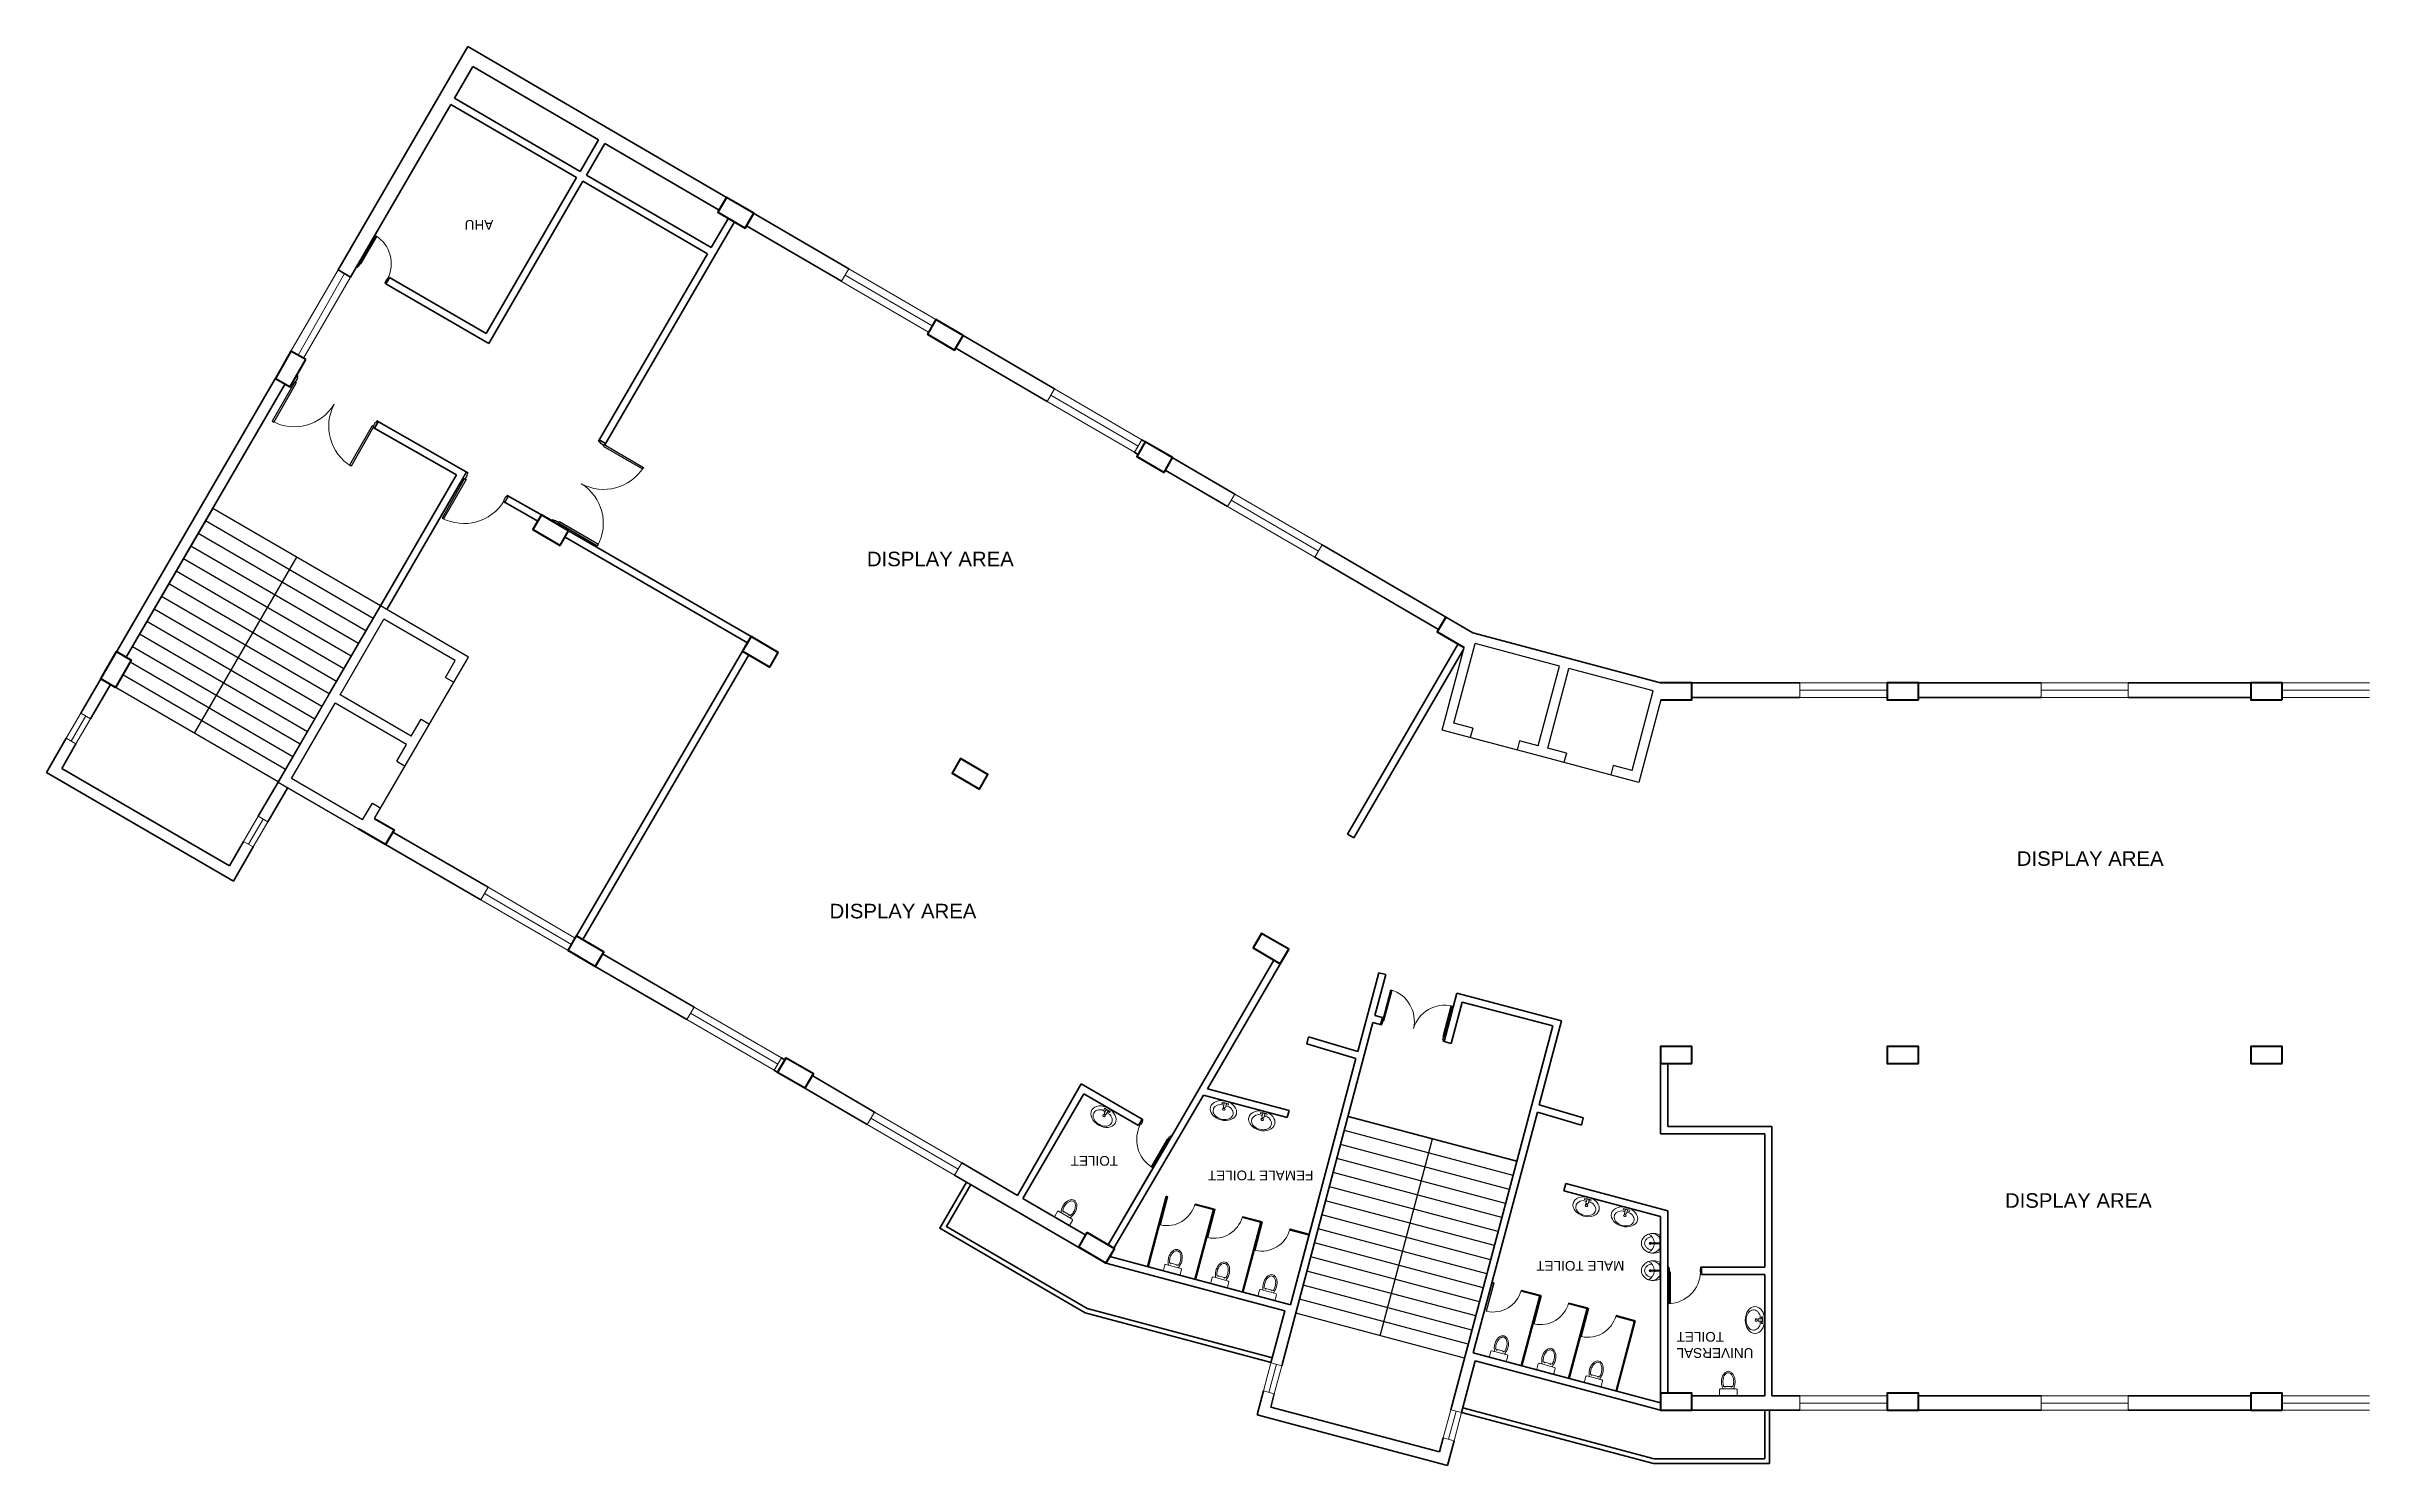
# Model space of a CAD drawing. Header units: millimetres. Extents: x 3079 to 579737, y 1565 to 1161826.
# Drawn here: x 4808 to 52720, y 699584 to 728842 of the extents above; entities that cross this region are included whole.
import ezdxf

# ---------------------------------------------------------------- set-up
doc = ezdxf.new("R2010")
doc.units = ezdxf.units.MM
for name, color, linetype, lineweight in [('1', 7, 'Continuous', 35), ('A_COL', 250, 'Continuous', 40), ('A_ELE1', 250, 'Continuous', 20), ('A_WIN-DOR', 250, 'Continuous', 30), ('DOOR', 250, 'Continuous', 15), ('IG-Area', 250, 'Continuous', 30), ('partition', 253, 'Continuous', 5), ('SILL', 251, 'Continuous', 18), ('TWOWHEELER', 250, 'Continuous', 9), ('WINDOW', 252, 'Continuous', 15)]:
    doc.layers.add(name, color=color, linetype=linetype, lineweight=lineweight)
doc.layers.add('FURNITURE', color=253, linetype='Continuous', lineweight=5, transparency=0.05)
doc.styles.get("Standard").update_dxf_attribs({"font": 'arial.ttf'})

msp = doc.modelspace()

# ---------------------------------------------------------------- texts
at = {"layer": 'IG-Area', "char_height": 200, "attachment_point": 9, "rotation": 180}
for s, insert in [('AHU', (13434, 725267)), (' TOILET', (25932, 705968)), ('FEMALE TOILET', (28763, 705668)), ('MALE TOILET', (35535, 703804)), ('UNIVERSAL\\PTOILET', (38429, 702340))]:
    msp.add_mtext_dynamic_manual_height_columns(s, width=38356.19, gutter_width=12.5, heights=[0], dxfattribs=dict(at, insert=insert))
at = {"layer": 'IG-Area', "char_height": 300, "attachment_point": 1}
for insert in [(21730, 718425), (45445, 712248), (20959, 711165), (45201, 705198)]:
    msp.add_mtext_dynamic_manual_height_columns('DISPLAY AREA ', width=38356.19, gutter_width=12.5, heights=[0], dxfattribs=dict(at, insert=insert))

# ---------------------------------------------------------------- linework, layer by layer
for p, q in [((8237, 719318), (6454, 716248)), ((11696, 717308), (8237, 719318)), ((11395, 716790), (7936, 718799)), ((11545, 717049), (8087, 719058)), ((11093, 716271), (7635, 718280)), ((11244, 716530), (7785, 718540)), ((9967, 718313), (7857, 714682)), ((10792, 715752), (7333, 717761)), ((10943, 716011), (7484, 718021)), ((10490, 715233), (7032, 717243)), ((10641, 715493), (7182, 717502)), ((9585, 713676), (11696, 717308)), ((11695, 717307), (10640, 715491)), ((10640, 715491), (11695, 717307)), ((13511, 716252), (11695, 717307)), ((10340, 714974), (6881, 716983)), ((10864, 715477), (11768, 717034)), ((13238, 716180), (11768, 717034)), ((10038, 714455), (6580, 716464)), ((10189, 714714), (6730, 716724)), ((33593, 714746), (34046, 716452)), ((33837, 714888), (34274, 716531)), ((34229, 716750), (34229, 716750)), ((34229, 716750), (34229, 716750)), ((36014, 716068), (34274, 716531)), ((9737, 713936), (6382, 715885)), ((9888, 714196), (6533, 716145)), ((12456, 714436), (13511, 716252)), ((13037, 715834), (13238, 716180)), ((13037, 715834), (13210, 715733)), ((35577, 714425), (36014, 716068)), ((35770, 714374), (36207, 716017)), ((37947, 715554), (36207, 716017)), ((6127, 715686), (5718, 714981)), ((9586, 713677), (6127, 715686)), ((10640, 715491), (9585, 713676)), ((12333, 714623), (10864, 715477)), ((37510, 713911), (37947, 715554)), ((38105, 715372), (37651, 713667)), ((9859, 713748), (10763, 715304)), ((12233, 714450), (10763, 715304)), ((12333, 714623), (12534, 714969)), ((12534, 714969), (12707, 714869)), ((34224, 714785), (33837, 714888)), ((5416, 714462), (5148, 714000)), ((11577, 712923), (12456, 714436)), ((12032, 714104), (12233, 714450)), ((35622, 714206), (33593, 714746)), ((34224, 714785), (34172, 714592)), ((35190, 714528), (35139, 714335)), ((35577, 714425), (35190, 714528)), ((36157, 714271), (35770, 714374)), ((12032, 714104), (12205, 714004)), ((37651, 713667), (35622, 714206)), ((36157, 714271), (36105, 714078)), ((37123, 714014), (37072, 713821)), ((37510, 713911), (37123, 714014)), ((9585, 713676), (11401, 712621)), ((11329, 712894), (9859, 713748)), ((11329, 712894), (11530, 713240)), ((11530, 713240), (11703, 713139)), ((11401, 712621), (11401, 712621)), ((35133, 705856), (31654, 706782)), ((35056, 705566), (31576, 706492)), ((32314, 702260), (33394, 706319)), ((34902, 704987), (31421, 705912)), ((34979, 705276), (31499, 706202)), ((34748, 704407), (31267, 705332)), ((34825, 704697), (31344, 705622)), ((34670, 704117), (31190, 705043)), ((34516, 703537), (31036, 704463)), ((34593, 703827), (31113, 704753)), ((34362, 702957), (30882, 703883)), ((34439, 703247), (30959, 704173)), ((34285, 702667), (30804, 703593)), ((34131, 702087), (30650, 703013)), ((34208, 702377), (30727, 703303)), ((34053, 701797), (30573, 702723)), ((34052, 701798), (30573, 702723))]:
    msp.add_line(p, q)
at = {"layer": '1'}
for p, q in [((13497, 728842), (10822, 724239)), ((21354, 724259), (13497, 728842)), ((13605, 728431), (13223, 727774)), ((16197, 726919), (13605, 728431)), ((13148, 727645), (11205, 724300)), ((15743, 726137), (13148, 727645)), ((15818, 726267), (13223, 727774)), ((16197, 726919), (15818, 726267)), ((16327, 726844), (15948, 726191)), ((18682, 725470), (16327, 726844)), ((15743, 726137), (13875, 722922)), ((15872, 726062), (13929, 722717)), ((18445, 724567), (15872, 726062)), ((18520, 724696), (15948, 726191)), ((19049, 725603), (19049, 725603)), ((19179, 725528), (19179, 725528)), ((19002, 725225), (16322, 720629)), ((18873, 725301), (18520, 724696)), ((21204, 724000), (19244, 725143)), ((18445, 724567), (16192, 720704)), ((10822, 724239), (11082, 724088)), ((11204, 724299), (11082, 724088)), ((11885, 724078), (11810, 723948)), ((13929, 722717), (11810, 723948)), ((13875, 722922), (11885, 724078)), ((25600, 721783), (23152, 723210)), ((25450, 721523), (23561, 722621)), ((9996, 722047), (9968, 722062)), ((9530, 722000), (5928, 715801)), ((9729, 721884), (6454, 716248)), ((9922, 721916), (9894, 721932)), ((11576, 720974), (11650, 721104)), ((13499, 720051), (11623, 721120)), ((13266, 720011), (11548, 720989)), ((16208, 720732), (16338, 720656)), ((29319, 719614), (27398, 720734)), ((27248, 720475), (27320, 720432)), ((11695, 717307), (13266, 720011)), ((11825, 717232), (13396, 719936)), ((13424, 719920), (13396, 719936)), ((29169, 719357), (27883, 720107)), ((14943, 719055), (14237, 719457)), ((15017, 719186), (14312, 719587)), ((15249, 719087), (15233, 719060)), ((15379, 719012), (15362, 718984)), ((15503, 718728), (19265, 716544)), ((15578, 718858), (19340, 716674)), ((30969, 718311), (33520, 716824)), ((34229, 716750), (31117, 718565)), ((15742, 710504), (19164, 716371)), ((15871, 710428), (19293, 716296)), ((33924, 716523), (31643, 712598)), ((34038, 716422), (31773, 712523)), ((34229, 716750), (34229, 716750)), ((38095, 715722), (34229, 716750)), ((5928, 715801), (5519, 715097)), ((6127, 715685), (5718, 714981)), ((6181, 715653), (6181, 715653)), ((38095, 715722), (40970, 715722)), ((38095, 715722), (40970, 715722)), ((38745, 715422), (40970, 715422)), ((42770, 715722), (45945, 715722)), ((42770, 715722), (42795, 715722)), ((43420, 715422), (45945, 715422)), ((47745, 715722), (50920, 715722)), ((47745, 715422), (50270, 715422)), ((50595, 715722), (50295, 715722)), ((50595, 715722), (50920, 715722)), ((5217, 714578), (4808, 713874)), ((5416, 714462), (5123, 713957)), ((5123, 713957), (8580, 711947)), ((4808, 713874), (8663, 711632)), ((9585, 713676), (9176, 712971)), ((9784, 713560), (9374, 712855)), ((8874, 712452), (8580, 711947)), ((13916, 711506), (11955, 712645)), ((31643, 712598), (31773, 712523)), ((9073, 712337), (8663, 711632)), ((13766, 711246), (11804, 712386)), ((18166, 709037), (16278, 710134)), ((28755, 707353), (30431, 710229)), ((16127, 709874), (15986, 709956)), ((18016, 708777), (16127, 709874)), ((28009, 706370), (30125, 710002)), ((32285, 709743), (31854, 708123)), ((32430, 709705), (32205, 708860)), ((32430, 709705), (32285, 709743)), ((33633, 708325), (33897, 709321)), ((33777, 708286), (34004, 709138)), ((36058, 708755), (33897, 709321)), ((35875, 708648), (34004, 709138)), ((32167, 708715), (30285, 701641)), ((32345, 708668), (32167, 708715)), ((32361, 708818), (32205, 708860)), ((32323, 708673), (32361, 708818)), ((35875, 708648), (33770, 700735)), ((35596, 707017), (36058, 708755)), ((30839, 708422), (30801, 708277)), ((31816, 707977), (30801, 708277)), ((31854, 708123), (30839, 708422)), ((33777, 708286), (33633, 708325)), ((38745, 708222), (38095, 708222)), ((19816, 707732), (19888, 707690)), ((20039, 707949), (19966, 707991)), ((31816, 707977), (30465, 702899)), ((38095, 707922), (38095, 706424)), ((38245, 707872), (38245, 706574)), ((20169, 707526), (20450, 707363)), ((20169, 707526), (20169, 707526)), ((20299, 707451), (20299, 707450)), ((21738, 706615), (20451, 707365)), ((20601, 707622), (21888, 706872)), ((24838, 705151), (26151, 707453)), ((24947, 705087), (26206, 707247)), ((26151, 707453), (27404, 706722)), ((26206, 707247), (27329, 706593)), ((26823, 704065), (28674, 707217)), ((28674, 707217), (30399, 706761)), ((28755, 707353), (30437, 706906)), ((27329, 706593), (27404, 706722)), ((30437, 706906), (30399, 706761)), ((35132, 705857), (31654, 706782)), ((34236, 701904), (35557, 706872)), ((36464, 706604), (35557, 706872)), ((36502, 706749), (35596, 707017)), ((36502, 706749), (36464, 706604)), ((26706, 704133), (28009, 706370)), ((28009, 706370), (28009, 706370)), ((38095, 706574), (38095, 706574)), ((38095, 706424), (40245, 706424)), ((38245, 706574), (40395, 706574)), ((40245, 703672), (40245, 706424)), ((40395, 701022), (40395, 706574)), ((23686, 705823), (24838, 705151)), ((23538, 705569), (23784, 705426)), ((23784, 705426), (24735, 704873)), ((26705, 704134), (27606, 705678)), ((27600, 705668), (27600, 705668)), ((36142, 705395), (36103, 705249)), ((36142, 705395), (38245, 704835)), ((24947, 705087), (26243, 704332)), ((27135, 704871), (27136, 704871)), ((27517, 703682), (27903, 705132)), ((27529, 703679), (27915, 705129)), ((27903, 705132), (27915, 705129)), ((27924, 705126), (27936, 705123)), ((28491, 704963), (28878, 704860)), ((28495, 704974), (28893, 704868)), ((28495, 703422), (28878, 704860)), ((28507, 703419), (28893, 704868)), ((28902, 704866), (28914, 704863)), ((30650, 703591), (31034, 705041)), ((36103, 705249), (38095, 704719)), ((38245, 703522), (38245, 704835)), ((29469, 704703), (29856, 704600)), ((29473, 704714), (29871, 704608)), ((29473, 703162), (29856, 704600)), ((29485, 703159), (29871, 704608)), ((30447, 704442), (30450, 704454)), ((30447, 704442), (30834, 704340)), ((30450, 704454), (30837, 704351)), ((38098, 701072), (38095, 704719)), ((26737, 703890), (30465, 702899)), ((26780, 703963), (26781, 703963)), ((26659, 703755), (30349, 702774)), ((34619, 703342), (34649, 703334)), ((34622, 703354), (34664, 703342)), ((34643, 703433), (34643, 703433)), ((34646, 703445), (34646, 703445)), ((38095, 703602), (38095, 703602)), ((38095, 703452), (38095, 703452)), ((38245, 701072), (38245, 703522)), ((38945, 703522), (38945, 703672)), ((38945, 703672), (40245, 703672)), ((38945, 703522), (40245, 703522)), ((40245, 701022), (40245, 703522)), ((35219, 703182), (35606, 703079)), ((35222, 703194), (35621, 703088)), ((35223, 701641), (35606, 703079)), ((35235, 701638), (35621, 703088)), ((36197, 702922), (36584, 702819)), ((36200, 702934), (36599, 702828)), ((30349, 702774), (30063, 701701)), ((36201, 701381), (36584, 702819)), ((36213, 701378), (36599, 702828)), ((37175, 702662), (37562, 702559)), ((37178, 702674), (37577, 702568)), ((37179, 701121), (37562, 702559)), ((37191, 701118), (37577, 702568)), ((34275, 701739), (33992, 700676)), ((34236, 701904), (38095, 700877)), ((34275, 701739), (38095, 700722)), ((29909, 701121), (29778, 700627)), ((30131, 701062), (30059, 700790)), ((40245, 701022), (38745, 701022)), ((40970, 701022), (40395, 701022)), ((45945, 701022), (43420, 701022)), ((50270, 701022), (47745, 701022)), ((50270, 701022), (47745, 701022)), ((50920, 701022), (50920, 701022)), ((50920, 701022), (50920, 701022)), ((33702, 699584), (29778, 700627)), ((33538, 699865), (30059, 700790)), ((33992, 700676), (37954, 699622)), ((34018, 700772), (37967, 699722)), ((40345, 700722), (38095, 700722)), ((40245, 700722), (38095, 700722)), ((38245, 700722), (38245, 700722)), ((40245, 699722), (40245, 700722)), ((40345, 699622), (40345, 700722)), ((40970, 700722), (40345, 700722)), ((45945, 700722), (43420, 700722)), ((47745, 700722), (50270, 700722)), ((50920, 700722), (50270, 700722)), ((33615, 700155), (33538, 699865)), ((33838, 700096), (33702, 699584)), ((40345, 699622), (37954, 699622)), ((40245, 699722), (37967, 699722))]:
    msp.add_line(p, q, dxfattribs=at)
for points in [[(23784, 705426), (23232, 704474), (26234, 702730), (30066, 701711)], [(23871, 705375), (23368, 704511), (26272, 702823), (30092, 701807)], [(24735, 704873), (24735, 704873), (26645, 703763)]]:
    msp.add_lwpolyline(points, dxfattribs=at)
at = {"layer": 'A_COL'}
for points in [[(19218, 725099), (19395, 725402), (18833, 725729), (18657, 725427)], [(23538, 722580), (23714, 722883), (23152, 723210), (22976, 722908)], [(10155, 722389), (9851, 722563), (9529, 721998), (9833, 721825)], [(27857, 720061), (28033, 720364), (27471, 720691), (27295, 720389)], [(15402, 718556), (15578, 718858), (15017, 719186), (14840, 718883)], [(6255, 716364), (6558, 716188), (6231, 715626), (5929, 715802)], [(19725, 716044), (19901, 716346), (19340, 716674), (19164, 716371)], [(43420, 715372), (43420, 715722), (42770, 715722), (42770, 715372)], [(50920, 715372), (50920, 715722), (50270, 715722), (50270, 715372)], [(24049, 713532), (24225, 713834), (23663, 714161), (23487, 713859)], [(30254, 709927), (30431, 710229), (29869, 710556), (29693, 710254)], [(16303, 710176), (16127, 709874), (15565, 710202), (15742, 710504)], [(38745, 707872), (38745, 708222), (38095, 708222), (38095, 707872)], [(43420, 707872), (43420, 708222), (42770, 708222), (42770, 707872)], [(50920, 707872), (50920, 708222), (50270, 708222), (50270, 707872)], [(20626, 707665), (20450, 707362), (19888, 707690), (20064, 707992)], [(26835, 704057), (26659, 703755), (26098, 704083), (26274, 704385)], [(38745, 700722), (38745, 701072), (38095, 701072), (38095, 700722)], [(43420, 700722), (43420, 701072), (42770, 701072), (42770, 700722)], [(50920, 700722), (50920, 701072), (50270, 701072), (50270, 700722)]]:
    msp.add_lwpolyline(points, close=True, dxfattribs=at)
for points in [[(33668, 717078), (33491, 716775), (34046, 716452)], [(34229, 716750), (34229, 716750)], [(38105, 715372), (38745, 715372), (38745, 715722), (38095, 715722)], [(11577, 712923), (11980, 712688), (11804, 712386), (11242, 712713)]]:
    msp.add_lwpolyline(points, dxfattribs=at)
at = {"layer": 'A_ELE1', "transparency": 33554687}
for centre, radius, start, end in [((11244, 724364), 676, 331.5846, 58.1004), ((9917, 721967), 966, 242.0665, 328.5823), ((11595, 721012), 966, 152.0667, 238.5824), ((11595, 721012), 966, 152.0666, 152.0667), ((16300, 720675), 966, 241.4931, 328.0088), ((15327, 719008), 966, 331.4929, 58.0087), ((16300, 720675), 966, 241.493, 241.4931), ((13420, 719972), 966, 242.0665, 328.5823), ((32344, 708746), 676, 346.8467, 73.3625), ((33650, 708398), 676, 76.8465, 163.3623), ((27969, 706305), 676, 151.5186, 238.0344), ((38247, 703596), 676, 271.742, 358.2578)]:
    msp.add_arc(centre, radius, start, end, dxfattribs=at)
at = {"layer": 'A_WIN-DOR', "transparency": 33554687}
for p, q in [((11272, 724371), (11601, 724938)), ((11294, 724359), (11623, 724925)), ((11257, 724391), (11205, 724300)), ((11224, 724288), (11240, 724316)), ((11240, 724316), (11248, 724311)), ((11248, 724311), (11281, 724367)), ((11277, 724379), (11257, 724391)), ((11277, 724379), (11288, 724399)), ((11790, 723959), (11807, 723987)), ((11798, 723992), (11830, 724047)), ((11807, 723987), (11798, 723992)), ((11839, 724042), (11843, 724050)), ((11843, 724050), (11863, 724039)), ((9894, 721932), (9968, 722062)), ((9968, 722062), (9996, 722047)), ((9996, 722047), (9973, 722007)), ((9928, 721927), (9465, 721114)), ((9960, 721909), (9497, 721097)), ((9922, 721916), (9894, 721932)), ((9922, 721916), (9906, 721888)), ((9985, 722000), (9940, 721921)), ((9973, 722007), (9985, 722000)), ((10741, 721464), (10741, 721464)), ((10741, 721464), (10741, 721464)), ((11588, 721087), (11543, 721007)), ((11576, 720974), (11650, 721104)), ((11600, 721080), (11588, 721087)), ((11623, 721120), (11600, 721080)), ((11650, 721104), (11623, 721120)), ((11523, 721019), (11060, 720206)), ((11555, 721001), (11091, 720187)), ((11548, 720989), (11532, 720961)), ((11548, 720989), (11576, 720974)), ((16208, 720732), (16192, 720704)), ((16192, 720704), (16231, 720681)), ((16338, 720656), (16208, 720732)), ((16231, 720681), (16225, 720669)), ((16225, 720669), (16304, 720623)), ((16292, 720604), (17100, 720133)), ((16310, 720635), (17119, 720164)), ((16322, 720629), (16338, 720656)), ((16322, 720629), (16350, 720612)), ((13431, 719932), (12967, 719118)), ((13462, 719913), (12999, 719101)), ((13396, 719936), (13471, 720067)), ((13424, 719920), (13396, 719936)), ((13424, 719920), (13408, 719892)), ((13488, 720004), (13443, 719925)), ((13471, 720067), (13499, 720051)), ((13499, 720051), (13476, 720011)), ((13476, 720011), (13488, 720004)), ((15839, 719827), (15839, 719827)), ((15839, 719827), (15839, 719827)), ((14277, 719554), (14232, 719475)), ((14244, 719468), (14237, 719457)), ((14237, 719457), (14265, 719441)), ((14265, 719441), (14340, 719571)), ((14289, 719548), (14277, 719554)), ((14312, 719587), (14289, 719548)), ((15233, 719060), (15249, 719087)), ((15362, 718984), (15233, 719060)), ((15249, 719087), (15288, 719064)), ((15288, 719064), (15295, 719076)), ((15295, 719076), (15374, 719030)), ((15379, 719012), (15362, 718984)), ((15367, 719018), (16176, 718547)), ((15379, 719012), (15407, 718995)), ((15386, 719050), (16194, 718579)), ((32369, 708760), (32538, 709394)), ((32394, 708754), (32562, 709386)), ((32350, 708775), (32323, 708673)), ((32345, 708668), (32353, 708699)), ((32371, 708769), (32350, 708775)), ((32353, 708699), (32362, 708696)), ((32362, 708696), (32378, 708758)), ((32371, 708769), (32377, 708791)), ((33611, 708430), (33779, 709063)), ((33636, 708424), (33804, 709057)), ((33002, 708592), (33005, 708601)), ((33002, 708592), (33002, 708592)), ((33005, 708601), (33005, 708601)), ((33610, 708364), (33626, 708426)), ((33619, 708362), (33610, 708364)), ((33611, 708331), (33619, 708362)), ((33660, 708426), (33633, 708325)), ((33638, 708432), (33644, 708454)), ((33638, 708432), (33660, 708426)), ((27423, 706711), (27407, 706683)), ((27370, 706620), (27351, 706631)), ((27375, 706628), (27370, 706620)), ((27415, 706678), (27383, 706623)), ((27407, 706683), (27415, 706678)), ((27919, 706311), (27589, 705745)), ((27941, 706298), (27611, 705732)), ((27937, 706290), (27925, 706270)), ((27965, 706358), (27933, 706303)), ((27937, 706290), (27956, 706279)), ((27956, 706279), (28009, 706370)), ((27973, 706353), (27965, 706358)), ((27989, 706381), (27973, 706353)), ((38245, 703567), (38245, 703672)), ((38267, 703567), (38245, 703567)), ((38267, 703672), (38267, 703640)), ((38267, 703640), (38277, 703640)), ((38267, 703576), (38267, 702921)), ((38267, 703567), (38267, 703544)), ((38277, 703640), (38277, 703576)), ((38293, 703576), (38293, 702921)), ((38922, 703640), (38913, 703640)), ((38913, 703640), (38913, 703576)), ((38922, 703672), (38922, 703640)), ((38922, 703576), (38922, 703567)), ((38922, 703567), (38945, 703567))]:
    msp.add_line(p, q, dxfattribs=at)
at = {"layer": 'A_WIN-DOR'}
for p, q in [((11224, 724288), (11205, 724300)), ((11810, 723948), (11790, 723959)), ((11863, 724039), (11810, 723948)), ((9465, 721114), (9497, 721097)), ((11091, 720187), (11060, 720206)), ((17119, 720164), (17100, 720133)), ((14340, 719571), (14312, 719587)), ((12967, 719118), (12999, 719101)), ((16176, 718547), (16194, 718579)), ((32345, 708668), (32323, 708673)), ((33611, 708331), (33633, 708325)), ((27351, 706631), (27404, 706722)), ((27404, 706722), (27423, 706711)), ((27989, 706381), (28009, 706370)), ((38267, 703672), (38245, 703672)), ((38945, 703672), (38922, 703672)), ((38945, 703567), (38945, 703672))]:
    msp.add_line(p, q, dxfattribs=at)
at = {"layer": 'A_WIN-DOR', "transparency": 33554687}
for points in [[(11272, 724371), (11294, 724359)], [(11839, 724042), (11830, 724047)], [(9928, 721927), (9960, 721909)], [(10741, 721464), (10741, 721464)], [(11555, 721001), (11523, 721019)], [(16310, 720635), (16292, 720604)], [(13431, 719932), (13462, 719913)], [(15839, 719827), (15839, 719827)], [(14244, 719468), (14232, 719475)], [(15367, 719018), (15386, 719050)], [(32369, 708760), (32394, 708754)], [(33002, 708592), (33002, 708592)], [(33636, 708424), (33611, 708430)], [(27375, 706628), (27383, 706623)], [(27941, 706298), (27919, 706311)], [(38267, 703576), (38293, 703576)], [(38922, 703576), (38913, 703576)]]:
    msp.add_lwpolyline(points, dxfattribs=at)
at = {"layer": 'DOOR'}
for p, q in [((27924, 705126), (27770, 704546)), ((27936, 705123), (27782, 704543)), ((27924, 705126), (27936, 705123)), ((28902, 704866), (28748, 704286)), ((28914, 704863), (28760, 704283)), ((28902, 704866), (28914, 704863)), ((27770, 704546), (27782, 704543)), ((29879, 704601), (29725, 704022)), ((29891, 704598), (29737, 704018)), ((29879, 704601), (29891, 704598)), ((28748, 704286), (28760, 704283)), ((29725, 704022), (29737, 704018)), ((34652, 703346), (34498, 702766)), ((34664, 703342), (34510, 702763)), ((34652, 703346), (34664, 703342)), ((35630, 703085), (35476, 702506)), ((35642, 703082), (35488, 702502)), ((35630, 703085), (35642, 703082)), ((34498, 702766), (34510, 702763)), ((35476, 702506), (35488, 702502)), ((36608, 702825), (36454, 702245)), ((36620, 702822), (36466, 702242)), ((36608, 702825), (36620, 702822)), ((36454, 702245), (36466, 702242))]:
    msp.add_line(p, q, dxfattribs=at)
at = {"layer": 'FURNITURE'}
for p, q in [((26642, 706879), (26581, 706915)), ((26618, 706927), (26632, 706952)), ((26657, 706904), (26618, 706927)), ((26668, 706922), (26624, 706847)), ((26632, 706952), (26749, 706883)), ((26706, 706900), (26662, 706825)), ((26706, 706900), (26668, 706922)), ((26742, 706821), (26681, 706857)), ((26735, 706859), (26695, 706882)), ((26749, 706883), (26735, 706859)), ((29089, 707011), (29020, 707029)), ((29052, 707051), (29059, 707077)), ((29096, 707039), (29052, 707051)), ((29059, 707077), (29190, 707043)), ((29102, 707059), (29079, 706975)), ((29144, 707047), (29102, 707059)), ((29144, 707047), (29122, 706963)), ((29201, 706981), (29131, 706999)), ((29183, 707016), (29139, 707027)), ((29190, 707043), (29183, 707016)), ((29880, 706800), (29811, 706818)), ((29844, 706840), (29851, 706867)), ((29888, 706828), (29844, 706840)), ((29851, 706867), (29982, 706832)), ((29893, 706848), (29871, 706764)), ((29936, 706837), (29893, 706848)), ((29936, 706837), (29913, 706753)), ((29992, 706770), (29923, 706789)), ((29975, 706805), (29931, 706817)), ((29982, 706832), (29975, 706805)), ((25658, 704818), (25604, 704725)), ((25963, 704661), (25683, 704825)), ((25931, 704738), (25766, 704835)), ((25781, 704808), (25789, 704822)), ((25787, 704804), (25781, 704808)), ((25795, 704818), (25787, 704804)), ((25789, 704822), (25795, 704818)), ((36569, 705029), (36500, 705047)), ((36532, 705069), (36539, 705096)), ((36576, 705057), (36532, 705069)), ((36539, 705096), (36670, 705061)), ((36582, 705077), (36559, 704993)), ((36624, 705066), (36582, 705077)), ((36624, 705066), (36602, 704981)), ((36681, 704999), (36612, 705017)), ((36663, 705034), (36619, 705046)), ((36670, 705061), (36663, 705034)), ((37360, 704818), (37291, 704836)), ((37324, 704858), (37331, 704885)), ((37368, 704846), (37324, 704858)), ((37331, 704885), (37462, 704850)), ((37373, 704866), (37351, 704782)), ((37416, 704855), (37373, 704866)), ((37416, 704855), (37394, 704771)), ((37472, 704788), (37403, 704807)), ((37455, 704823), (37411, 704835)), ((37462, 704850), (37455, 704823)), ((25611, 704700), (25890, 704537)), ((25902, 704755), (25894, 704741)), ((25894, 704741), (25900, 704738)), ((25900, 704738), (25908, 704752)), ((25908, 704752), (25902, 704755)), ((25915, 704544), (25969, 704637)), ((38085, 704342), (38085, 703992)), ((37969, 704178), (37909, 704178)), ((37969, 704155), (37909, 704155)), ((38085, 704178), (37987, 704178)), ((37987, 704171), (37987, 704171)), ((37987, 704162), (37987, 704162)), ((38085, 704178), (37988, 704178)), ((38085, 704155), (37988, 704155)), ((38085, 704155), (37988, 704155)), ((38095, 704172), (38085, 704172)), ((38095, 704162), (38085, 704162)), ((38095, 704172), (38095, 704162)), ((27871, 703718), (27843, 703614)), ((27856, 703592), (28169, 703509)), ((28206, 703648), (27893, 703731)), ((28155, 703714), (27970, 703763)), ((27991, 703740), (27996, 703756)), ((27998, 703739), (27991, 703740)), ((27996, 703756), (28002, 703754)), ((28002, 703754), (27998, 703739)), ((28122, 703722), (28118, 703707)), ((28118, 703707), (28125, 703705)), ((28129, 703721), (28122, 703722)), ((28125, 703705), (28129, 703721)), ((28191, 703522), (28219, 703626)), ((28849, 703458), (28821, 703354)), ((29184, 703388), (28871, 703471)), ((29133, 703454), (28948, 703503)), ((28969, 703480), (28974, 703496)), ((28976, 703479), (28969, 703480)), ((28974, 703496), (28980, 703494)), ((28980, 703494), (28976, 703479)), ((29100, 703462), (29096, 703447)), ((29096, 703447), (29103, 703445)), ((29107, 703460), (29100, 703462)), ((29103, 703445), (29107, 703460)), ((29169, 703261), (29197, 703366)), ((37969, 703613), (37909, 703613)), ((37969, 703590), (37909, 703590)), ((38085, 703614), (37987, 703613)), ((37987, 703606), (37987, 703606)), ((37987, 703597), (37987, 703597)), ((38085, 703614), (37988, 703613)), ((38085, 703590), (37988, 703590)), ((38085, 703590), (37988, 703590)), ((38085, 703777), (38085, 703427)), ((38095, 703607), (38085, 703607)), ((38095, 703597), (38085, 703597)), ((38095, 703607), (38095, 703597)), ((28834, 703332), (29147, 703249)), ((29827, 703198), (29799, 703094)), ((29812, 703072), (30125, 702988)), ((30162, 703128), (29849, 703211)), ((30111, 703193), (29926, 703243)), ((29947, 703220), (29952, 703236)), ((29954, 703218), (29947, 703220)), ((29952, 703236), (29958, 703234)), ((29958, 703234), (29954, 703218)), ((30078, 703202), (30074, 703186)), ((30074, 703186), (30081, 703185)), ((30085, 703200), (30078, 703202)), ((30081, 703185), (30085, 703200)), ((30147, 703001), (30175, 703106)), ((40201, 702605), (40114, 702605)), ((40201, 702561), (40114, 702561)), ((40151, 702605), (40151, 702677)), ((40151, 702490), (40151, 702561)), ((40180, 702605), (40180, 702651)), ((40180, 702651), (40208, 702651)), ((40180, 702515), (40180, 702561)), ((40208, 702515), (40180, 702515)), ((40201, 702561), (40201, 702605)), ((40208, 702651), (40208, 702515)), ((34599, 701938), (34571, 701834)), ((34934, 701867), (34621, 701951)), ((34883, 701933), (34698, 701982)), ((34719, 701960), (34723, 701976)), ((34726, 701958), (34719, 701960)), ((34723, 701976), (34730, 701974)), ((34730, 701974), (34726, 701958)), ((34850, 701942), (34846, 701926)), ((34846, 701926), (34853, 701924)), ((34857, 701940), (34850, 701942)), ((34853, 701924), (34857, 701940)), ((34584, 701812), (34897, 701728)), ((34919, 701741), (34947, 701845)), ((35577, 701678), (35549, 701573)), ((35562, 701551), (35875, 701468)), ((35912, 701607), (35599, 701691)), ((35861, 701673), (35676, 701722)), ((35697, 701700), (35701, 701716)), ((35704, 701698), (35697, 701700)), ((35701, 701716), (35708, 701714)), ((35708, 701714), (35704, 701698)), ((35828, 701682), (35824, 701666)), ((35824, 701666), (35831, 701664)), ((35835, 701680), (35828, 701682)), ((35831, 701664), (35835, 701680)), ((35897, 701481), (35925, 701585)), ((36890, 701347), (36577, 701430)), ((36839, 701413), (36654, 701462)), ((36675, 701440), (36679, 701455)), ((36682, 701438), (36675, 701440)), ((36679, 701455), (36686, 701454)), ((36686, 701454), (36682, 701438)), ((36555, 701418), (36527, 701313)), ((36540, 701291), (36853, 701208)), ((36806, 701422), (36802, 701406)), ((36802, 701406), (36809, 701404)), ((36813, 701420), (36806, 701422)), ((36809, 701404), (36813, 701420)), ((36875, 701221), (36903, 701325)), ((39315, 701148), (39315, 701040)), ((39657, 701166), (39333, 701166)), ((39333, 701022), (39657, 701022)), ((39590, 701216), (39399, 701216)), ((39426, 701200), (39426, 701216)), ((39426, 701216), (39433, 701216)), ((39433, 701200), (39426, 701200)), ((39433, 701216), (39433, 701200)), ((39557, 701216), (39557, 701200)), ((39564, 701216), (39557, 701216)), ((39557, 701200), (39564, 701200)), ((39564, 701200), (39564, 701216)), ((39675, 701040), (39675, 701148))]:
    msp.add_line(p, q, dxfattribs=at)
for centre, radius in [((37888, 704166), 23.7), ((37978, 704166), 14.9), ((37888, 703602), 23.7), ((37978, 703601), 14.9)]:
    msp.add_circle(centre, radius, dxfattribs=at)
for centre, radius, start, end in [((25674, 704809), 18, 59.7481, 149.7481), ((25966, 704798), 233, 164.8212, 180.6515), ((26060, 704773), 330, 149.7481, 164.8212), ((25966, 704798), 204, 164.8212, 169.5721), ((26060, 704773), 301, 149.7481, 164.8212), ((26060, 704773), 330, 134.6749, 149.7481), ((26060, 704773), 301, 134.6749, 149.7481), ((25992, 704841), 233, 116.7165, 134.6749), ((25992, 704841), 204, 116.7165, 134.6749), ((25960, 704904), 162, 92.2478, 116.7165), ((25960, 704904), 134, 92.2478, 116.7165), ((25732, 704964), 301, 314.6749, 329.7481), ((25957, 704974), 93.1, 59.7481, 92.2478), ((25957, 704974), 64.3, 59.7481, 92.2478), ((25732, 704964), 330, 314.6749, 329.7481), ((25957, 704974), 64.3, 27.2483, 59.7481), ((25732, 704964), 301, 329.7481, 344.8212), ((25957, 704974), 93.1, 27.2483, 59.7481), ((25896, 704942), 134, 2.7796, 27.2483), ((25732, 704964), 330, 329.7481, 344.8212), ((25825, 704938), 204, 344.8212, 2.7796), ((25896, 704942), 162, 2.7796, 27.2483), ((25825, 704938), 233, 344.8212, 2.7796), ((25620, 704716), 18, 149.7481, 239.7481), ((25899, 704553), 18, 239.7481, 329.7481), ((25800, 704895), 233, 298.8446, 314.6749), ((25800, 704895), 204, 309.924, 314.6749), ((25954, 704646), 18, 329.7481, 59.7481), ((37910, 704150), 210, 130.2027, 153.8996), ((37931, 704125), 243, 109.3112, 130.2027), ((37770, 704171), 199, 2.263, 66.692), ((37945, 704085), 285, 90.0477, 109.3112), ((37945, 704085), 220, 97.0617, 109.3112), ((37898, 704140), 229, 35.5197, 83.8921), ((37945, 704085), 285, 70.7841, 90.0477), ((37923, 703850), 517, 71.8392, 77.0814), ((28270, 703781), 330, 165.1045, 180.1776), ((28270, 703781), 330, 150.0314, 165.1045), ((28270, 703781), 301, 165.1045, 180.1776), ((28270, 703781), 301, 150.0314, 165.1045), ((28186, 703829), 233, 132.073, 150.0314), ((28186, 703829), 204, 132.073, 150.0314), ((28139, 703881), 162, 107.6043, 132.073), ((28139, 703881), 134, 107.6043, 132.073), ((28118, 703947), 93.1, 75.1045, 107.6043), ((28118, 703947), 64.3, 75.1045, 107.6043), ((28118, 703947), 64.3, 42.6047, 75.1045), ((28118, 703947), 93.1, 42.6047, 75.1045), ((28067, 703901), 134, 18.136, 42.6047), ((28067, 703901), 162, 18.136, 42.6047), ((28000, 703879), 204, 0.1776, 18.136), ((27903, 703878), 301, 345.1045, 0.1776), ((28000, 703879), 233, 0.1776, 18.136), ((27903, 703878), 330, 345.1045, 0.1776), ((37876, 704166), 173, 153.8996, 180.0477), ((37876, 704166), 173, 180.0477, 206.1958), ((37910, 704183), 210, 206.1958, 229.8926), ((37876, 704166), 108, 153.8996, 180.0477), ((37876, 704166), 108, 180.0477, 206.1958), ((37931, 704208), 243, 229.8926, 250.7841), ((37910, 704150), 145, 130.2027, 153.8996), ((37910, 704183), 145, 206.1958, 229.8926), ((37931, 704125), 178, 109.3112, 130.2027), ((37931, 704208), 178, 229.8926, 250.7841), ((37770, 704162), 199, 293.4034, 357.8323), ((37945, 704248), 285, 250.7841, 270.0477), ((37945, 704248), 220, 250.7841, 263.0337), ((37888, 704166), 14.1, 90.0477, 270.0477), ((37888, 704166), 14.1, 270.0477, 90.0477), ((37898, 704192), 229, 274.8869, 324.6725), ((37945, 704248), 285, 270.0477, 289.3112), ((37978, 704167), 10, 90.0477, 270.0477), ((37978, 704166), 10, 90.0477, 270.0477), ((37978, 704167), 10, 270.0477, 90.0477), ((37978, 704166), 10, 270.0477, 90.0477), ((37923, 704483), 517, 283.0139, 288.2562), ((27860, 703609), 18, 165.1045, 255.1045), ((27888, 703714), 18, 75.1045, 165.1045), ((28173, 703780), 233, 180.1776, 196.0079), ((28173, 703780), 204, 180.1776, 184.9285), ((27987, 703830), 233, 314.2011, 330.0314), ((27987, 703830), 204, 325.2805, 330.0314), ((27903, 703878), 301, 330.0314, 345.1045), ((28173, 703526), 18, 255.1045, 345.1045), ((27903, 703878), 330, 330.0314, 345.1045), ((28201, 703631), 18, 345.1045, 75.1045), ((28838, 703349), 18, 165.1045, 255.1045), ((28866, 703454), 18, 75.1045, 165.1045), ((29248, 703521), 330, 165.1045, 180.1776), ((29151, 703520), 233, 180.1776, 196.0079), ((29248, 703521), 330, 150.0314, 165.1045), ((29248, 703521), 301, 165.1045, 180.1776), ((29151, 703520), 204, 180.1776, 184.9285), ((29248, 703521), 301, 150.0314, 165.1045), ((29164, 703569), 233, 132.073, 150.0314), ((29164, 703569), 204, 132.073, 150.0314), ((29117, 703621), 162, 107.6043, 132.073), ((29117, 703621), 134, 107.6043, 132.073), ((29096, 703687), 93.1, 75.1045, 107.6043), ((29096, 703687), 64.3, 75.1045, 107.6043), ((29096, 703687), 64.3, 42.6047, 75.1045), ((29096, 703687), 93.1, 42.6047, 75.1045), ((28965, 703570), 233, 314.2011, 330.0314), ((28965, 703570), 204, 325.2805, 330.0314), ((28881, 703618), 301, 330.0314, 345.1045), ((29045, 703640), 134, 18.136, 42.6047), ((29045, 703640), 162, 18.136, 42.6047), ((28881, 703618), 330, 330.0314, 345.1045), ((28978, 703618), 204, 0.1776, 18.136), ((28881, 703618), 301, 345.1045, 0.1776), ((29179, 703370), 18, 345.1045, 75.1045), ((28978, 703618), 233, 0.1776, 18.136), ((28881, 703618), 330, 345.1045, 0.1776), ((30226, 703260), 330, 165.1045, 180.1776), ((30226, 703260), 330, 150.0314, 165.1045), ((30226, 703260), 301, 150.0314, 165.1045), ((30142, 703309), 233, 132.073, 150.0314), ((30142, 703309), 204, 132.073, 150.0314), ((30095, 703361), 162, 107.6043, 132.073), ((30095, 703361), 134, 107.6043, 132.073), ((30074, 703427), 93.1, 75.1045, 107.6043), ((30074, 703427), 64.3, 75.1045, 107.6043), ((30074, 703427), 64.3, 42.6047, 75.1045), ((30074, 703427), 93.1, 42.6047, 75.1045), ((30023, 703380), 134, 18.136, 42.6047), ((30023, 703380), 162, 18.136, 42.6047), ((29956, 703358), 204, 0.1776, 18.136), ((29859, 703358), 301, 345.1045, 0.1776), ((29956, 703358), 233, 0.1776, 18.136), ((29859, 703358), 330, 345.1045, 0.1776), ((37876, 703602), 173, 153.8996, 180.0477), ((37876, 703602), 173, 180.0477, 206.1958), ((37910, 703585), 210, 130.2027, 153.8996), ((37910, 703618), 210, 206.1958, 229.8926), ((37876, 703602), 108, 153.8996, 180.0477), ((37876, 703602), 108, 180.0477, 206.1958), ((37931, 703560), 243, 109.3112, 130.2027), ((37931, 703643), 243, 229.8926, 250.7841), ((37910, 703585), 145, 130.2027, 153.8996), ((37910, 703618), 145, 206.1958, 229.8926), ((37931, 703560), 178, 109.3112, 130.2027), ((37931, 703643), 178, 229.8926, 250.7841), ((37770, 703606), 199, 2.263, 66.692), ((37770, 703597), 199, 293.4034, 357.8323), ((37945, 703520), 285, 90.0477, 109.3112), ((37945, 703683), 285, 250.7841, 270.0477), ((37945, 703520), 220, 97.0617, 109.3112), ((37945, 703683), 220, 250.7841, 263.0337), ((37888, 703602), 14.1, 90.0477, 270.0477), ((37888, 703602), 14.1, 270.0477, 90.0477), ((37898, 703627), 229, 274.8869, 324.6725), ((37898, 703575), 229, 35.5197, 83.8921), ((37945, 703520), 285, 70.7841, 90.0477), ((37945, 703683), 285, 270.0477, 289.3112), ((37978, 703602), 10, 90.0477, 270.0477), ((37978, 703601), 10, 90.0477, 270.0477), ((37978, 703602), 10, 270.0477, 90.0477), ((37978, 703601), 10, 270.0477, 90.0477), ((37923, 703285), 517, 71.8392, 77.0814), ((37923, 703918), 517, 283.0139, 288.2562), ((29151, 703266), 18, 255.1045, 345.1045), ((29816, 703089), 18, 165.1045, 255.1045), ((29844, 703194), 18, 75.1045, 165.1045), ((30129, 703260), 233, 180.1776, 196.0079), ((30226, 703260), 301, 165.1045, 180.1776), ((30129, 703260), 204, 180.1776, 184.9285), ((29943, 703310), 233, 314.2011, 330.0314), ((29943, 703310), 204, 325.2805, 330.0314), ((29859, 703358), 301, 330.0314, 345.1045), ((30129, 703006), 18, 255.1045, 345.1045), ((29859, 703358), 330, 330.0314, 345.1045), ((30157, 703110), 18, 345.1045, 75.1045), ((34616, 701933), 18, 75.1045, 165.1045), ((34998, 702000), 330, 165.1045, 180.1776), ((34901, 702000), 233, 180.1776, 196.0079), ((34998, 702000), 330, 150.0314, 165.1045), ((34998, 702000), 301, 165.1045, 180.1776), ((34901, 702000), 204, 180.1776, 184.9285), ((34998, 702000), 301, 150.0314, 165.1045), ((34914, 702049), 233, 132.073, 150.0314), ((34914, 702049), 204, 132.073, 150.0314), ((34867, 702101), 162, 107.6043, 132.073), ((34867, 702101), 134, 107.6043, 132.073), ((34846, 702167), 93.1, 75.1045, 107.6043), ((34846, 702167), 64.3, 75.1045, 107.6043), ((34846, 702167), 64.3, 42.6047, 75.1045), ((34846, 702167), 93.1, 42.6047, 75.1045), ((34715, 702049), 233, 314.2011, 330.0314), ((34715, 702049), 204, 325.2805, 330.0314), ((34631, 702098), 301, 330.0314, 345.1045), ((34795, 702120), 134, 18.136, 42.6047), ((34795, 702120), 162, 18.136, 42.6047), ((34631, 702098), 330, 330.0314, 345.1045), ((34728, 702098), 204, 0.1776, 18.136), ((34631, 702098), 301, 345.1045, 0.1776), ((34728, 702098), 233, 0.1776, 18.136), ((34631, 702098), 330, 345.1045, 0.1776), ((35976, 701740), 330, 150.0314, 165.1045), ((35892, 701789), 233, 132.073, 150.0314), ((35892, 701789), 204, 132.073, 150.0314), ((35845, 701841), 162, 107.6043, 132.073), ((35845, 701841), 134, 107.6043, 132.073), ((35824, 701907), 93.1, 75.1045, 107.6043), ((35824, 701907), 64.3, 75.1045, 107.6043), ((35824, 701907), 64.3, 42.6047, 75.1045), ((35824, 701907), 93.1, 42.6047, 75.1045), ((35773, 701860), 134, 18.136, 42.6047), ((35773, 701860), 162, 18.136, 42.6047), ((35706, 701838), 233, 0.1776, 18.136), ((34588, 701829), 18, 165.1045, 255.1045), ((34901, 701746), 18, 255.1045, 345.1045), ((34929, 701850), 18, 345.1045, 75.1045), ((35566, 701569), 18, 165.1045, 255.1045), ((35594, 701673), 18, 75.1045, 165.1045), ((35976, 701740), 330, 165.1045, 180.1776), ((35879, 701740), 233, 180.1776, 196.0079), ((35976, 701740), 301, 165.1045, 180.1776), ((35879, 701740), 204, 180.1776, 184.9285), ((35976, 701740), 301, 150.0314, 165.1045), ((35693, 701789), 233, 314.2011, 330.0314), ((35693, 701789), 204, 325.2805, 330.0314), ((35609, 701838), 301, 330.0314, 345.1045), ((35879, 701486), 18, 255.1045, 345.1045), ((35609, 701838), 330, 330.0314, 345.1045), ((35706, 701838), 204, 0.1776, 18.136), ((35609, 701838), 301, 345.1045, 0.1776), ((35907, 701590), 18, 345.1045, 75.1045), ((35609, 701838), 330, 345.1045, 0.1776), ((36572, 701413), 18, 75.1045, 165.1045), ((36954, 701480), 330, 165.1045, 180.1776), ((36857, 701480), 233, 180.1776, 196.0079), ((36954, 701480), 330, 150.0314, 165.1045), ((36954, 701480), 301, 165.1045, 180.1776), ((36857, 701480), 204, 180.1776, 184.9285), ((36954, 701480), 301, 150.0314, 165.1045), ((36870, 701528), 233, 132.073, 150.0314), ((36870, 701528), 204, 132.073, 150.0314), ((36823, 701581), 162, 107.6043, 132.073), ((36823, 701581), 134, 107.6043, 132.073), ((36802, 701647), 93.1, 75.1045, 107.6043), ((36802, 701647), 64.3, 75.1045, 107.6043), ((36802, 701647), 64.3, 42.6047, 75.1045), ((36802, 701647), 93.1, 42.6047, 75.1045), ((36671, 701529), 204, 325.2805, 330.0314), ((36587, 701578), 301, 330.0314, 345.1045), ((36751, 701600), 134, 18.136, 42.6047), ((36751, 701600), 162, 18.136, 42.6047), ((36587, 701578), 330, 330.0314, 345.1045), ((36684, 701578), 204, 0.1776, 18.136), ((36587, 701578), 301, 345.1045, 0.1776), ((36684, 701578), 233, 0.1776, 18.136), ((36587, 701578), 330, 345.1045, 0.1776), ((39591, 701336), 233, 146.9685, 164.9269), ((39591, 701336), 204, 146.9685, 164.9269), ((39532, 701374), 162, 122.4999, 146.9685), ((39532, 701374), 134, 122.4999, 146.9685), ((39495, 701433), 93.1, 90.0001, 122.4999), ((39495, 701433), 64.3, 90.0001, 122.4999), ((39495, 701433), 93.1, 57.5003, 90.0001), ((39495, 701433), 64.3, 57.5003, 90.0001), ((39457, 701374), 134, 33.0316, 57.5003), ((39457, 701374), 162, 33.0316, 57.5003), ((39398, 701336), 204, 15.0732, 33.0316), ((39398, 701336), 233, 15.0732, 33.0316), ((36544, 701309), 18, 165.1045, 255.1045), ((36671, 701529), 233, 314.2011, 330.0314), ((36857, 701225), 18, 255.1045, 345.1045), ((36885, 701330), 18, 345.1045, 75.1045), ((39333, 701148), 18, 90.0001, 180.0001), ((39333, 701040), 18, 180.0001, 270.0001), ((39685, 701311), 330, 164.9269, 180.0001), ((39685, 701311), 330, 180.0001, 195.0732), ((39591, 701285), 233, 195.0732, 210.9035), ((39685, 701311), 301, 164.9269, 180.0001), ((39685, 701311), 301, 180.0001, 195.0732), ((39591, 701285), 204, 195.0732, 199.8241), ((39398, 701285), 204, 340.1761, 344.9269), ((39305, 701311), 301, 0.0001, 15.0732), ((39305, 701311), 301, 344.9269, 0.0001), ((39398, 701285), 233, 329.0967, 344.9269), ((39305, 701311), 330, 0.0001, 15.0732), ((39305, 701311), 330, 344.9269, 0.0001), ((39657, 701148), 18, 0.0001, 90.0001), ((39657, 701040), 18, 270.0001, 0.0001)]:
    msp.add_arc(centre, radius, start, end, dxfattribs=at)
for centre, major_axis, start_param, end_param in [((26608, 706776), (-239, 139), 1.570796326794886, 7.853981633974473), ((26593, 706750), (-182, 106), -1.109185, 4.250778), ((26621, 706799), (24.7, -14.4), -1.570796, 4.712389), ((26648, 706844), (22.5, -13.1), 3.694408, 5.73037), ((29083, 706902), (-267, 71), 1.570796326794886, 7.853981633974473), ((29075, 706873), (-203, 54), -1.109185, 4.250778), ((29089, 706927), (27.6, -7.3), -1.570796, 4.712389), ((29103, 706978), (25.1, -6.7), 3.694408, 5.73037), ((29874, 706691), (-267, 71), 1.570796326794886, 7.853981633974473), ((29867, 706663), (-203, 54), -1.109185, 4.250778), ((29881, 706717), (27.6, -7.3), -1.570796, 4.712389), ((29895, 706768), (25.1, -6.7), 3.694408, 5.73037), ((36563, 704920), (-267, 71), 1.570796326794886, 7.853981633974473), ((36555, 704891), (-203, 54), -1.109185, 4.250778), ((36570, 704945), (27.6, -7.3), -1.570796, 4.712389), ((36583, 704997), (25.1, -6.7), 3.694408, 5.73037), ((37354, 704710), (-267, 71), 1.570796326794886, 7.853981633974473), ((37347, 704681), (-203, 54), -1.109185, 4.250778), ((37375, 704786), (25.1, -6.7), 3.694408, 5.73037), ((37361, 704735), (27.6, -7.3), -1.570796, 4.712389), ((40045, 702583), (0, 277), 1.570796326794886, 7.853981633974473), ((40015, 702583), (0, 210), -1.109185, 4.250778), ((40071, 702583), (0, -28.6), -1.570796, 4.712389), ((40124, 702583), (0, -26), 3.694408, 5.73037)]:
    msp.add_ellipse(centre, major_axis=major_axis, ratio=0.723214, start_param=start_param, end_param=end_param, dxfattribs=at)
at = {"layer": 'partition'}
for centre in [(27915, 705129), (28893, 704868), (29870, 704604), (34643, 703348), (35621, 703088), (36599, 702828)]:
    msp.add_arc(centre, 600, 257.2058, 345.1045, dxfattribs=at)
at = {"layer": 'SILL'}
for p, q in [((9851, 722563), (10822, 724239)), ((11082, 724088), (10109, 722413)), ((23001, 722951), (21202, 723998)), ((21354, 724259), (23152, 723210)), ((25600, 721783), (27398, 720734)), ((25450, 721523), (27248, 720475)), ((29169, 719357), (30969, 718311)), ((29319, 719614), (31117, 718565)), ((40970, 715722), (42795, 715722)), ((40970, 715422), (42770, 715422)), ((45945, 715722), (47745, 715722)), ((45945, 715422), (47745, 715422)), ((50920, 715722), (52720, 715722)), ((52720, 715422), (50920, 715422)), ((5519, 715097), (5217, 714578)), ((5718, 714981), (5416, 714462)), ((9176, 712971), (8874, 712452)), ((9374, 712855), (9073, 712337)), ((13916, 711506), (15715, 710457)), ((13766, 711246), (15566, 710202)), ((19816, 707732), (18016, 708777)), ((18166, 709037), (19966, 707991)), ((21888, 706872), (23686, 705823)), ((23538, 705569), (21738, 706615)), ((29909, 701121), (30063, 701701)), ((30131, 701062), (30285, 701641)), ((40970, 701022), (42770, 701022)), ((47745, 701022), (45945, 701022)), ((52720, 701022), (50920, 701022)), ((33615, 700155), (33770, 700735)), ((33838, 700096), (33992, 700676)), ((40970, 700722), (42770, 700722)), ((45945, 700722), (47745, 700722)), ((52720, 700722), (50920, 700722))]:
    msp.add_line(p, q, dxfattribs=at)
at = {"layer": 'TWOWHEELER'}
msp.add_arc((48830, 725538), 10500, 249.2116, 249.2117, dxfattribs=at)
at = {"layer": 'WINDOW'}
for p, q in [((10952, 724163), (10003, 722476)), ((10822, 724239), (11082, 724088)), ((21204, 724000), (21354, 724259)), ((21279, 724129), (23077, 723081)), ((23001, 722951), (23153, 723210)), ((9851, 722563), (10154, 722387)), ((25450, 721523), (25600, 721783)), ((25523, 721649), (27322, 720603)), ((27248, 720475), (27398, 720734)), ((29169, 719357), (29319, 719614)), ((29244, 719485), (31043, 718436)), ((30969, 718311), (31118, 718565)), ((40970, 715722), (40970, 715422)), ((40970, 715572), (42770, 715572)), ((45945, 715722), (45945, 715422)), ((47745, 715572), (45945, 715572)), ((47745, 715722), (47745, 715422)), ((50920, 715722), (50920, 715422)), ((52720, 715572), (50920, 715572)), ((5317, 714520), (5618, 715039)), ((5519, 715097), (5718, 714981)), ((5217, 714578), (5416, 714462)), ((9374, 712855), (9176, 712971)), ((9073, 712337), (8874, 712452)), ((9275, 712913), (8973, 712394)), ((13766, 711246), (13916, 711506)), ((13841, 711376), (15639, 710328)), ((15566, 710202), (15716, 710461)), ((18016, 708777), (18166, 709037)), ((18091, 708907), (19891, 707861)), ((19816, 707732), (19966, 707991)), ((21738, 706615), (21888, 706872)), ((21813, 706743), (23611, 705694)), ((23538, 705569), (23686, 705823)), ((30020, 701091), (30174, 701671)), ((30063, 701701), (30285, 701641)), ((29909, 701121), (30131, 701062)), ((40970, 701022), (40970, 700722)), ((45945, 701022), (45945, 700722)), ((47745, 701022), (47745, 700722)), ((50920, 701022), (50920, 700722)), ((33727, 700125), (33881, 700705)), ((33992, 700676), (33770, 700735)), ((40970, 700872), (42770, 700872)), ((47745, 700872), (45945, 700872)), ((52720, 700872), (50920, 700872)), ((33838, 700096), (33615, 700155))]:
    msp.add_line(p, q, dxfattribs=at)

msp.set_redraw_order([(e.dxf.handle, doc.entitydb.next_handle()) for e in msp.query("TEXT MTEXT ATTDEF DIMENSION ARC_DIMENSION")])  # texts and dimensions are drawn at this point

doc.saveas('drawing.dxf')
